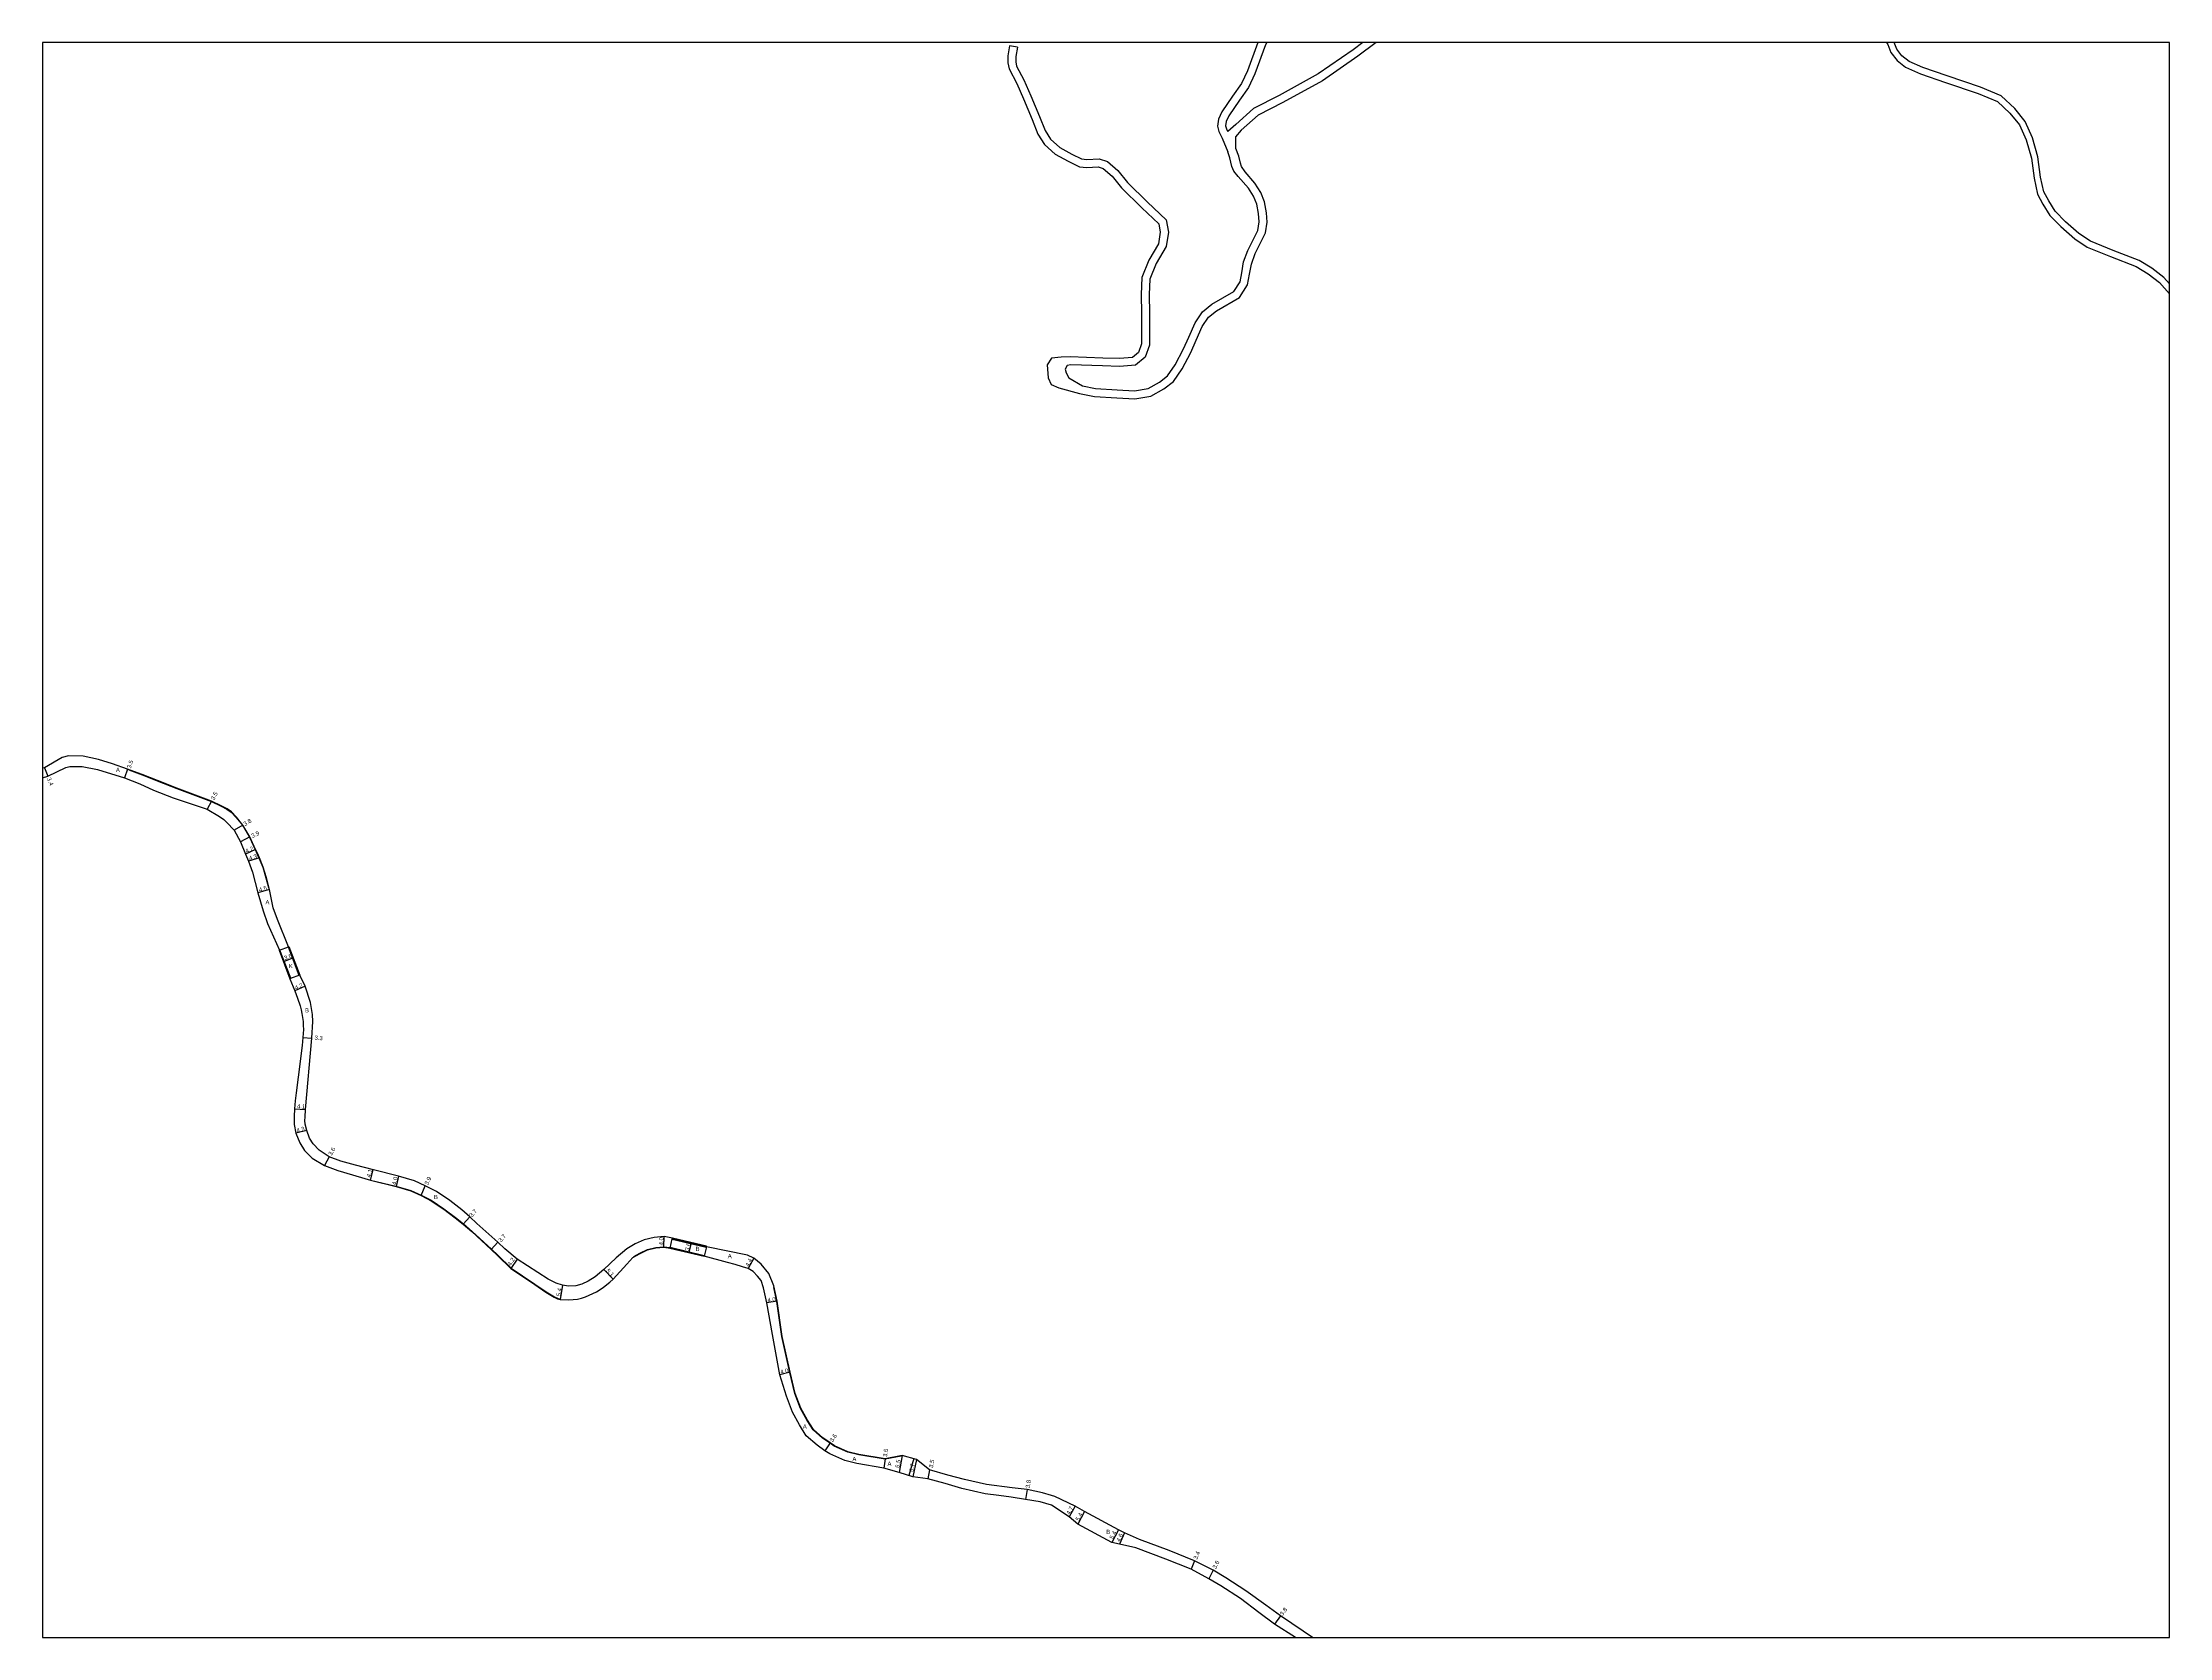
# Model space of a CAD drawing. Header units: metres. Extents: x -28000 to -24000, y -105000 to -102000.
# Drawn here: x -24800 to -24000, y -102600 to -102000 of the extents above; entities that cross this region are included whole.
import ezdxf

# ---------------------------------------------------------------- set-up
doc = ezdxf.new("R2010")
doc.units = ezdxf.units.M
doc.header["$LTSCALE"] = 2.5
for name, color, linetype in [('図郭', 7, 'Continuous'), ('幅員', 7, 'Continuous'), ('歩道・分離帯・安全施設', 7, 'Continuous'), ('舗装', 7, 'Continuous'), ('道路', 7, 'Continuous')]:
    doc.layers.add(name, color=color, linetype=linetype)
doc.styles.get("Standard").update_dxf_attribs({"font": ''})
doc.styles.get('Standard').set_extended_font_data('@MS PGothic')

msp = doc.modelspace()

# ---------------------------------------------------------------- linework, layer by layer
at = {"layer": '図郭'}
msp.add_lwpolyline([(-24800, -102600), (-24000, -102600), (-24000, -102000), (-24800, -102000)], close=True, dxfattribs=at)
at = {"layer": '幅員'}
for points in [[(-24799.3, -102272.82), (-24797.96, -102275.95)], [(-24768.04, -102273.34), (-24769.19, -102276.64)], [(-24736.44, -102285.35), (-24738.07, -102288.44)], [(-24724.69, -102294.37), (-24727.96, -102296.31)], [(-24722.06, -102298.81), (-24725.51, -102300.63)], [(-24719.85, -102303.57), (-24723.66, -102305.33)], [(-24718.45, -102306.69), (-24722.55, -102308.01)], [(-24714.63, -102318.61), (-24718.96, -102319.84)], [(-24709.24, -102345.67), (-24705.87, -102344.39)], [(-24701.28, -102355), (-24705.11, -102356.73)], [(-24702.04, -102374.27), (-24698.75, -102374.49)], [(-24705.23, -102401.08), (-24701.14, -102401.34)], [(-24700.6, -102409.25), (-24704.75, -102410.34)], [(-24692.21, -102419.22), (-24693.92, -102422.39)], [(-24676.65, -102428), (-24675.62, -102424.03)], [(-24666.1, -102426.46), (-24667.02, -102430.36)], [(-24657.6, -102433.69), (-24656.03, -102430.12)], [(-24639.29, -102441.79), (-24641.78, -102444.52)], [(-24628.77, -102451.31), (-24631.25, -102454.06)], [(-24566.28, -102453.2), (-24566.18, -102449.21)], [(-24556.77, -102455.21), (-24555.95, -102451.71)], [(-24621.53, -102457.64), (-24623.85, -102461.14)], [(-24588.86, -102461.55), (-24585.37, -102465.26)], [(-24532.52, -102457.34), (-24534.55, -102461.25)], [(-24604.41, -102467.51), (-24605.26, -102472.84)], [(-24523.64, -102473.54), (-24527.61, -102474.09)], [(-24518.74, -102500.24), (-24522.63, -102501.16)], [(-24503.73, -102526.78), (-24505.75, -102529.76)], [(-24483.03, -102532.74), (-24483.59, -102536.3)], [(-24476.67, -102531.55), (-24477.79, -102537.95)], [(-24471.27, -102532.99), (-24472.6, -102539.55)], [(-24466.36, -102536.95), (-24467.06, -102540.38)], [(-24429.64, -102544.3), (-24430.25, -102548.05)], [(-24411.65, -102550.55), (-24413.91, -102554.66)], [(-24408.03, -102552.62), (-24410.64, -102557.35)], [(-24395.27, -102559.47), (-24397.85, -102564.22)], [(-24393.02, -102560.67), (-24394.92, -102564.86)], [(-24366.72, -102571.12), (-24367.98, -102574.27)], [(-24359.68, -102574.69), (-24361.31, -102577.9)], [(-24334.37, -102591.9), (-24336.6, -102594.98)]]:
    msp.add_lwpolyline(points, dxfattribs=at)
at = {"layer": '歩道・分離帯・安全施設'}
for points in [[(-24767.58, -102273.66), (-24762.58, -102275.49), (-24756.86, -102277.7), (-24749.54, -102280.58), (-24736.5, -102285.49), (-24732.86, -102287.31), (-24730.63, -102288.4), (-24729.06, -102289.57), (-24727.19, -102291.53), (-24724.82, -102294.46), (-24722.19, -102298.88), (-24719.99, -102303.63), (-24719.21, -102305.32), (-24718.59, -102306.75), (-24717.11, -102310.22), (-24715.95, -102314.21), (-24714.99, -102317.85)], [(-24706.67, -102351.98), (-24710.71, -102341.41)], [(-24707.62, -102340.23), (-24703.56, -102350.86)], [(-24676.66, -102427.93), (-24667.11, -102430.18), (-24661.43, -102431.83), (-24657.54, -102433.55), (-24653.77, -102435.55), (-24649.02, -102438.75), (-24644.73, -102442.04), (-24641.69, -102444.41), (-24638.38, -102447.23), (-24631.15, -102453.95), (-24628.72, -102456.23), (-24623.75, -102461.03), (-24614.8, -102467.06), (-24610.63, -102469.98), (-24607.43, -102471.86), (-24606.29, -102472.41), (-24605.74, -102472.63), (-24605.33, -102472.68)], [(-24577.56, -102456.71), (-24575.31, -102455.38), (-24572.51, -102454.09), (-24569.28, -102453.32), (-24566.28, -102453.05), (-24563.97, -102453.36)], [(-24551.1, -102456.4), (-24563.95, -102453.36)], [(-24563.19, -102450.15), (-24550.35, -102453.19)], [(-24477.08, -102531.78), (-24483.02, -102532.89), (-24492.99, -102531.31), (-24497.1, -102530.25), (-24502.22, -102527.99), (-24503.81, -102526.91), (-24506.6, -102525.02), (-24510.19, -102521.91), (-24512.41, -102518.35), (-24514.93, -102513.85), (-24517.01, -102508.24), (-24518.89, -102500.27), (-24521.97, -102486.74), (-24523.79, -102473.57), (-24524.94, -102468.36)]]:
    msp.add_lwpolyline(points, dxfattribs=at)
at = {"layer": '舗装'}
msp.add_lwpolyline([(-24472.34, -102532.7), (-24474.12, -102539.08)], dxfattribs=at)
at = {"layer": '道路'}
for points in [[(-24342.83, -102000), (-24346.74, -102010.62), (-24349.05, -102015.38), (-24352.37, -102020.16), (-24356.43, -102026.04), (-24357.7, -102028.85), (-24358.03, -102031.49), (-24357.53, -102033.5), (-24356.32, -102036.03), (-24354.17, -102041.06)], [(-24339.47, -102000), (-24339.96, -102000.88), (-24343.98, -102011.79), (-24346.45, -102016.9), (-24349.79, -102021.72), (-24353.81, -102027.52), (-24354.78, -102029.68), (-24354.99, -102031.31), (-24354.69, -102032.48), (-24354.66, -102032.55), (-24354.2, -102033.52)], [(-24303.39, -102000), (-24307.03, -102002.76), (-24320.2, -102011.83), (-24334.89, -102019.87), (-24344.51, -102024.83), (-24351.22, -102030.86), (-24354.2, -102033.52)], [(-24298.42, -102000), (-24305.27, -102005.19), (-24318.63, -102014.39), (-24333.48, -102022.52), (-24342.79, -102027.32), (-24349.13, -102033.01), (-24351.33, -102035.49)], [(-24106.38, -102000), (-24105.96, -102000.68), (-24104.8, -102003.78), (-24102.41, -102006.76), (-24099.27, -102009.25), (-24093.66, -102011.76), (-24084.23, -102014.99), (-24071.97, -102019.17), (-24064.73, -102022.13), (-24059.98, -102026.52), (-24056.41, -102031.02), (-24053.93, -102036.64), (-24051.93, -102043.56), (-24050.93, -102051.02), (-24049.66, -102057.08), (-24047.59, -102060.82), (-24045.02, -102065.04), (-24040.84, -102069.25), (-24035.65, -102073.84), (-24030.9, -102077), (-24022.15, -102080.52), (-24012.52, -102084.26), (-24008.04, -102086.99), (-24003.78, -102090.22), (-24000, -102094.58)], [(-24000, -102090.77), (-24002.07, -102088.38), (-24006.63, -102084.93), (-24011.41, -102082.01), (-24021.2, -102078.21), (-24029.73, -102074.78), (-24034.13, -102071.85), (-24039.12, -102067.44), (-24043.04, -102063.48), (-24045.43, -102059.56), (-24047.29, -102056.2), (-24048.46, -102050.59), (-24049.47, -102043.04), (-24051.57, -102035.79), (-24054.25, -102029.72), (-24058.14, -102024.81), (-24063.36, -102019.99), (-24071.1, -102016.83), (-24083.63, -102012.55), (-24092.74, -102009.44), (-24097.96, -102007.1), (-24100.64, -102004.98), (-24102.6, -102002.53), (-24103.55, -102000)], [(-24436.31, -102001.24), (-24436.94, -102005.04), (-24436.97, -102007.6), (-24436.46, -102009.91), (-24433.57, -102015.35), (-24430.98, -102021.19), (-24427.74, -102028.94), (-24425.63, -102034.48), (-24423.15, -102038.38), (-24419.14, -102041.94), (-24414.22, -102044.63), (-24410, -102046.72), (-24407.21, -102046.98), (-24402.96, -102046.74), (-24401.01, -102047.4), (-24397.71, -102050.28), (-24394.14, -102054.7), (-24386.49, -102062.22), (-24380.11, -102068.22), (-24379.59, -102071.3), (-24380.28, -102075.73), (-24383.88, -102081.83), (-24386.47, -102088.42), (-24386.79, -102094.77), (-24386.65, -102101.99), (-24386.66, -102113.38), (-24387.8, -102116.57), (-24390.06, -102118.47), (-24394.98, -102118.9), (-24401.22, -102118.68), (-24413.49, -102118.26), (-24416.85, -102118.4), (-24420.53, -102118.79), (-24422.13, -102121.23), (-24421.81, -102126.2), (-24420.62, -102128.64), (-24417.72, -102129.86), (-24409.95, -102132.01), (-24404.36, -102133.14), (-24395.96, -102133.61), (-24389.1, -102134.06), (-24383.15, -102133.04), (-24378.21, -102130.27), (-24374.61, -102127.46), (-24371.4, -102122.74), (-24368.14, -102116.56), (-24366.08, -102111.99), (-24363.82, -102106.86), (-24361.43, -102103.3), (-24358.47, -102100.89), (-24349.78, -102095.93), (-24346.73, -102091.21), (-24345.98, -102087.17), (-24345.33, -102083.32), (-24343.9, -102079.41), (-24340.03, -102071.63), (-24339.44, -102067.62), (-24339.6, -102064.02), (-24340.38, -102059.9), (-24341.81, -102056.36), (-24344, -102052.96), (-24347.66, -102048.69), (-24348.98, -102046.62), (-24349.46, -102045.44), (-24350.1, -102042.81), (-24351.16, -102039.91)], [(-24433.35, -102001.73), (-24436.31, -102001.24)], [(-24433.35, -102001.73), (-24433.94, -102005.31), (-24433.96, -102007.29), (-24433.61, -102008.87), (-24430.87, -102014.04), (-24428.23, -102020), (-24424.96, -102027.83), (-24422.93, -102033.12), (-24420.85, -102036.41), (-24417.4, -102039.47), (-24412.83, -102041.97), (-24409.17, -102043.78), (-24407.15, -102043.97), (-24402.54, -102043.71), (-24399.49, -102044.75), (-24395.54, -102048.19), (-24391.92, -102052.68), (-24384.41, -102060.06), (-24377.32, -102066.72), (-24376.55, -102071.28), (-24377.41, -102076.75), (-24381.18, -102083.15), (-24383.5, -102089.06), (-24383.79, -102094.81), (-24383.65, -102101.96), (-24383.66, -102113.9), (-24385.25, -102118.35), (-24388.86, -102121.38), (-24394.9, -102121.9), (-24401.32, -102121.68), (-24413.27, -102121.27), (-24414.58, -102121.53), (-24415.33, -102122.86), (-24414.99, -102124.25), (-24414.03, -102126.16), (-24408.87, -102129.16), (-24403.97, -102130.15), (-24395.76, -102130.62), (-24389.26, -102131.04), (-24384.16, -102130.17), (-24379.88, -102127.77), (-24376.83, -102125.39), (-24373.98, -102121.19), (-24370.84, -102115.25), (-24368.83, -102110.8), (-24366.46, -102105.41), (-24363.67, -102101.26), (-24360.17, -102098.41), (-24351.9, -102093.68), (-24349.57, -102090.08), (-24348.94, -102086.66), (-24348.24, -102082.55), (-24346.66, -102078.22), (-24342.93, -102070.72), (-24342.45, -102067.46), (-24342.59, -102064.37), (-24343.27, -102060.75), (-24344.49, -102057.75), (-24346.4, -102054.77), (-24350.28, -102050.35), (-24351.86, -102048.45), (-24352.67, -102046.68), (-24353.43, -102043.37), (-24354.17, -102041.06)], [(-24351.33, -102035.49), (-24351.25, -102039.71)], [(-24351.25, -102039.71), (-24351.16, -102039.91)], [(-24700.6, -102409.25), (-24701.16, -102406.89), (-24701.3, -102405.56), (-24701.27, -102404.21), (-24701.14, -102401.34), (-24698.75, -102374.49), (-24698.35, -102368.23), (-24698.49, -102365.61), (-24698.83, -102363.36), (-24699.2, -102361.19), (-24701.28, -102355), (-24703.21, -102350.8), (-24703.4, -102350.87), (-24707.5, -102340.13), (-24711.64, -102329.96), (-24713.2, -102325.5), (-24714.63, -102318.61), (-24715.81, -102314.17), (-24716.97, -102310.17), (-24718.45, -102306.69), (-24719.07, -102305.26), (-24719.85, -102303.57), (-24722.06, -102298.81), (-24724.69, -102294.37), (-24727.07, -102291.43), (-24728.96, -102289.46), (-24730.55, -102288.27), (-24732.8, -102287.18), (-24736.44, -102285.35), (-24749.48, -102280.44), (-24756.81, -102277.56), (-24762.52, -102275.35), (-24768.04, -102273.34), (-24773.63, -102271.31), (-24779.01, -102269.73), (-24784.76, -102268.41), (-24790.26, -102268.36), (-24792.64, -102268.95), (-24799.3, -102272.82), (-24800, -102273.01)], [(-24800, -102276.62), (-24797.96, -102275.95), (-24791.2, -102272.71), (-24789.79, -102272.36), (-24785.15, -102272.41), (-24779.34, -102273.48), (-24769.19, -102276.64), (-24763.38, -102278.91), (-24758.31, -102281.27), (-24750.88, -102284.19), (-24738.07, -102288.44), (-24733.45, -102291.11), (-24731.83, -102292.27), (-24730.62, -102293.4), (-24727.96, -102296.31), (-24725.51, -102300.63), (-24723.66, -102305.33), (-24722.55, -102308.01), (-24721.07, -102312.05), (-24719.98, -102316), (-24718.96, -102319.84), (-24717.05, -102326.6), (-24715.39, -102331.37), (-24710.86, -102341.42), (-24706.76, -102352.16), (-24706.95, -102352.23), (-24705.11, -102356.73), (-24704.1, -102359.56), (-24703.12, -102362.39), (-24702.73, -102363.84), (-24702.42, -102365.31), (-24702.17, -102366.79), (-24702, -102368.28), (-24701.91, -102369.78), (-24701.9, -102371.28), (-24702.04, -102374.27), (-24702.31, -102377.26), (-24703.87, -102389.16), (-24704.64, -102395.11), (-24704.98, -102398.09), (-24705.23, -102401.08), (-24705.37, -102404.07), (-24705.4, -102405.57), (-24705.36, -102407.07), (-24704.75, -102410.34)], [(-24704.75, -102410.34), (-24703.19, -102413.91), (-24701.41, -102416.81), (-24698.57, -102419.73), (-24693.92, -102422.39)], [(-24563.11, -102449.81), (-24566.18, -102449.21), (-24569.9, -102449.51), (-24573.77, -102450.43), (-24577.1, -102451.96), (-24580.29, -102453.85), (-24584.22, -102457.18), (-24588.86, -102461.55), (-24592.13, -102464.31), (-24594.72, -102466), (-24597.19, -102467.09), (-24599.44, -102467.76), (-24602.19, -102467.86), (-24604.41, -102467.51), (-24606.8, -102466.74), (-24609.77, -102465.21), (-24621.53, -102457.64), (-24626.08, -102453.75), (-24628.77, -102451.31), (-24636.63, -102444.22), (-24639.29, -102441.79), (-24642.25, -102439.09), (-24646.77, -102435.62), (-24651.78, -102432.24), (-24656.03, -102430.12), (-24660.1, -102428.21), (-24666.1, -102426.46), (-24675.52, -102424.05), (-24682.31, -102422.28), (-24687.86, -102420.84), (-24692.21, -102419.22), (-24695.99, -102416.65), (-24698.24, -102414.34), (-24699.59, -102412.14), (-24700.6, -102409.25)], [(-24676.65, -102428), (-24667.02, -102430.36), (-24661.48, -102431.97), (-24657.6, -102433.69), (-24653.85, -102435.68), (-24649.11, -102438.87), (-24644.82, -102442.16), (-24641.78, -102444.52), (-24638.48, -102447.34), (-24631.25, -102454.06), (-24628.82, -102456.34), (-24623.85, -102461.14), (-24614.88, -102467.18), (-24610.71, -102470.11), (-24607.5, -102472), (-24606.35, -102472.55), (-24605.78, -102472.78), (-24605.26, -102472.84)], [(-24585.37, -102465.26), (-24580.22, -102459.6), (-24577.96, -102457.12), (-24575.24, -102455.51), (-24572.46, -102454.23), (-24569.26, -102453.47), (-24566.28, -102453.2), (-24563.99, -102453.51)], [(-24563.99, -102453.51), (-24564.03, -102453.71)], [(-24551.19, -102456.74), (-24564.03, -102453.71)], [(-24550.31, -102453.04), (-24551.14, -102456.54), (-24563.99, -102453.51), (-24563.16, -102450.01)], [(-24551.14, -102456.54), (-24563.99, -102453.51)], [(-24563.99, -102453.51), (-24551.14, -102456.54)], [(-24563.11, -102449.81), (-24563.16, -102450.01), (-24550.31, -102453.04)], [(-24550.27, -102452.85), (-24563.11, -102449.81), (-24563.16, -102450.01), (-24550.31, -102453.04)], [(-24563.16, -102450.01), (-24550.31, -102453.04)], [(-24550.31, -102453.04), (-24550.27, -102452.85)], [(-24322.28, -102600), (-24325.88, -102597.65), (-24334.37, -102591.9), (-24339.9, -102587.9), (-24347.37, -102582.5), (-24354.92, -102577.57), (-24359.68, -102574.69), (-24366.72, -102571.12), (-24376.21, -102567.33), (-24387.43, -102563.11), (-24393.02, -102560.67), (-24395.27, -102559.47), (-24408.03, -102552.62), (-24411.65, -102550.55), (-24419.26, -102547), (-24420.55, -102546.59), (-24423.89, -102545.54), (-24429.64, -102544.3), (-24435.24, -102543.69), (-24444.95, -102542.51), (-24453.22, -102540.54), (-24459.5, -102538.92), (-24466.36, -102536.95), (-24471.27, -102532.99), (-24476.67, -102531.55), (-24483.03, -102532.74), (-24492.96, -102531.16), (-24497.05, -102530.11), (-24502.14, -102527.85), (-24503.73, -102526.78), (-24506.51, -102524.9), (-24510.07, -102521.81), (-24512.28, -102518.28), (-24514.79, -102513.79), (-24516.87, -102508.2), (-24518.74, -102500.24), (-24521.82, -102486.72), (-24523.64, -102473.54), (-24524.93, -102467.73), (-24526.87, -102463.02), (-24529.72, -102459.63), (-24532.52, -102457.34), (-24534.78, -102456.18), (-24550.31, -102453.04)], [(-24551.19, -102456.74), (-24551.14, -102456.54)], [(-24328.7, -102600), (-24336.6, -102594.98), (-24342.52, -102590.61), (-24349.35, -102585.38), (-24356.78, -102580.53), (-24361.31, -102577.9), (-24367.98, -102574.27), (-24377.47, -102570.59), (-24388.77, -102566.34), (-24394.92, -102564.86), (-24397.85, -102564.22), (-24410.64, -102557.35), (-24413.91, -102554.66), (-24420.48, -102550.28), (-24424.79, -102548.93), (-24430.25, -102548.05), (-24435.65, -102547.17), (-24440.29, -102546.6), (-24445.5, -102545.97), (-24454.25, -102543.91), (-24460.49, -102542.12), (-24467.06, -102540.38), (-24472.6, -102539.55), (-24477.79, -102537.95), (-24483.59, -102536.3), (-24493.67, -102534.59), (-24498.21, -102533.43), (-24503.85, -102530.93), (-24505.75, -102529.76), (-24508.64, -102527.68), (-24512.76, -102524.11), (-24515.3, -102520.06), (-24517.97, -102515.26), (-24520.23, -102509.21), (-24522.63, -102501.16), (-24525.42, -102485.99), (-24527.61, -102474.09), (-24528.85, -102468.51), (-24529.76, -102465.75), (-24531.11, -102464.05), (-24532.76, -102462.3), (-24534.55, -102461.25), (-24536.68, -102460.55), (-24539.5, -102459.64), (-24542.38, -102458.93), (-24551.14, -102456.54)], [(-24605.26, -102472.84), (-24602.01, -102472.94), (-24600.42, -102472.91), (-24598.84, -102472.69), (-24597.3, -102472.32), (-24595.82, -102471.83), (-24594.38, -102471.27), (-24592.97, -102470.65), (-24591.58, -102469.94), (-24590.24, -102469.12), (-24588.99, -102468.21), (-24586.59, -102466.34), (-24585.37, -102465.26)]]:
    msp.add_lwpolyline(points, dxfattribs=at)
for points in [[(-24711.05, -102341.49), (-24706.95, -102352.23), (-24706.76, -102352.16), (-24710.86, -102341.42)], [(-24710.86, -102341.42), (-24707.5, -102340.13), (-24703.4, -102350.87), (-24706.76, -102352.16)], [(-24707.5, -102340.13), (-24707.31, -102340.06), (-24703.21, -102350.8), (-24703.4, -102350.87)]]:
    msp.add_lwpolyline(points, close=True, dxfattribs=at)
at = {"layer": '道路', "flags": 128}
msp.add_lwpolyline([(-24693.92, -102422.39), (-24688.95, -102424.27), (-24676.65, -102428)], dxfattribs=at)

# ---------------------------------------------------------------- texts
at = {"layer": '幅員'}
for s, rotation, p in [('3.5', 70.90543, (-24766.82, -102273.19)), ('3.4', 293.20596, (-24798.42, -102276.91)), ('3.5', 62.09006, (-24735.43, -102285.15)), ('3.8', 30.7118, (-24723.85, -102294.8)), ('4.2', 24.8444, (-24723.25, -102305.03)), ('3.9', 24.8444, (-24721.05, -102299.28)), ('4.3', 17.78324, (-24722.06, -102307.74)), ('4.5', 15.85061, (-24718.37, -102319.57)), ('3.6', 20.90405, (-24708.84, -102345.25)), ('4.2', 24.31855, (-24704.7, -102356.44)), ('3.3', 356.1395, (-24697.71, -102375.13)), ('4.1', 356.28114, (-24704.31, -102400.89)), ('4.3', 14.72035, (-24704.25, -102410.1)), ('3.6', 61.63197, (-24691.2, -102418.87)), ('4.1', 75.38612, (-24676.67, -102427.05)), ('4.0', 76.71634, (-24667.03, -102429.95)), ('3.9', 66.13896, (-24654.95, -102429.95)), ('3.7', 47.62011, (-24638.48, -102442.03)), ('3.7', 47.92754, (-24627.56, -102451.43)), ('4.0', 88.60525, (-24566.52, -102452.5)), ('3.6', 76.71479, (-24556.9, -102454.65)), ('4.2', 56.52319, (-24623.91, -102460.35)), ('5.1', 313.26787, (-24588.14, -102462.17)), ('4.4', 62.51232, (-24534.36, -102460.67)), ('5.4', 80.93721, (-24605.18, -102471.74)), ('4.0', 7.88142, (-24527.22, -102473.93)), ('4.0', 13.21179, (-24522.27, -102500.97)), ('3.6', 55.90875, (-24502.78, -102526.68)), ('3.6', 80.95692, (-24482.41, -102532.18)), ('6.5', 80.09286, (-24477.75, -102536.28)), ('6.7', 78.48161, (-24472.5, -102537.79)), ('3.5', 78.46598, (-24465.15, -102536.3)), ('3.8', 80.77153, (-24428.7, -102543.9)), ('4.7', 61.15303, (-24413.64, -102553.96)), ('5.4', 61.15004, (-24410.19, -102556.33)), ('5.4', 61.45025, (-24397.41, -102563.2)), ('4.6', 65.68677, (-24394.72, -102564.18)), ('3.4', 68.23714, (-24365.7, -102570.81)), ('3.6', 63.10195, (-24358.63, -102574.34)), ('3.8', 54.03808, (-24333.5, -102591.97))]:
    msp.add_text(s, height=1.6, rotation=rotation, dxfattribs=at).set_placement(p)
at = {"layer": '舗装'}
for s, p in [('A', (-24772.4, -102274.42)), ('A', (-24716.14, -102324.18)), ('K', (-24707.36, -102348.2)), ('B', (-24701.27, -102364.82)), ('B', (-24652.77, -102435.1)), ('B', (-24554.37, -102454.62)), ('A', (-24542.26, -102457.32)), ('A', (-24514.03, -102521.4)), ('A', (-24495.38, -102533.65)), ('A', (-24482.18, -102535.44)), ('B', (-24399.91, -102561.08))]:
    msp.add_text(s, height=1.6, dxfattribs=at).set_placement(p)

doc.saveas('drawing.dxf')
